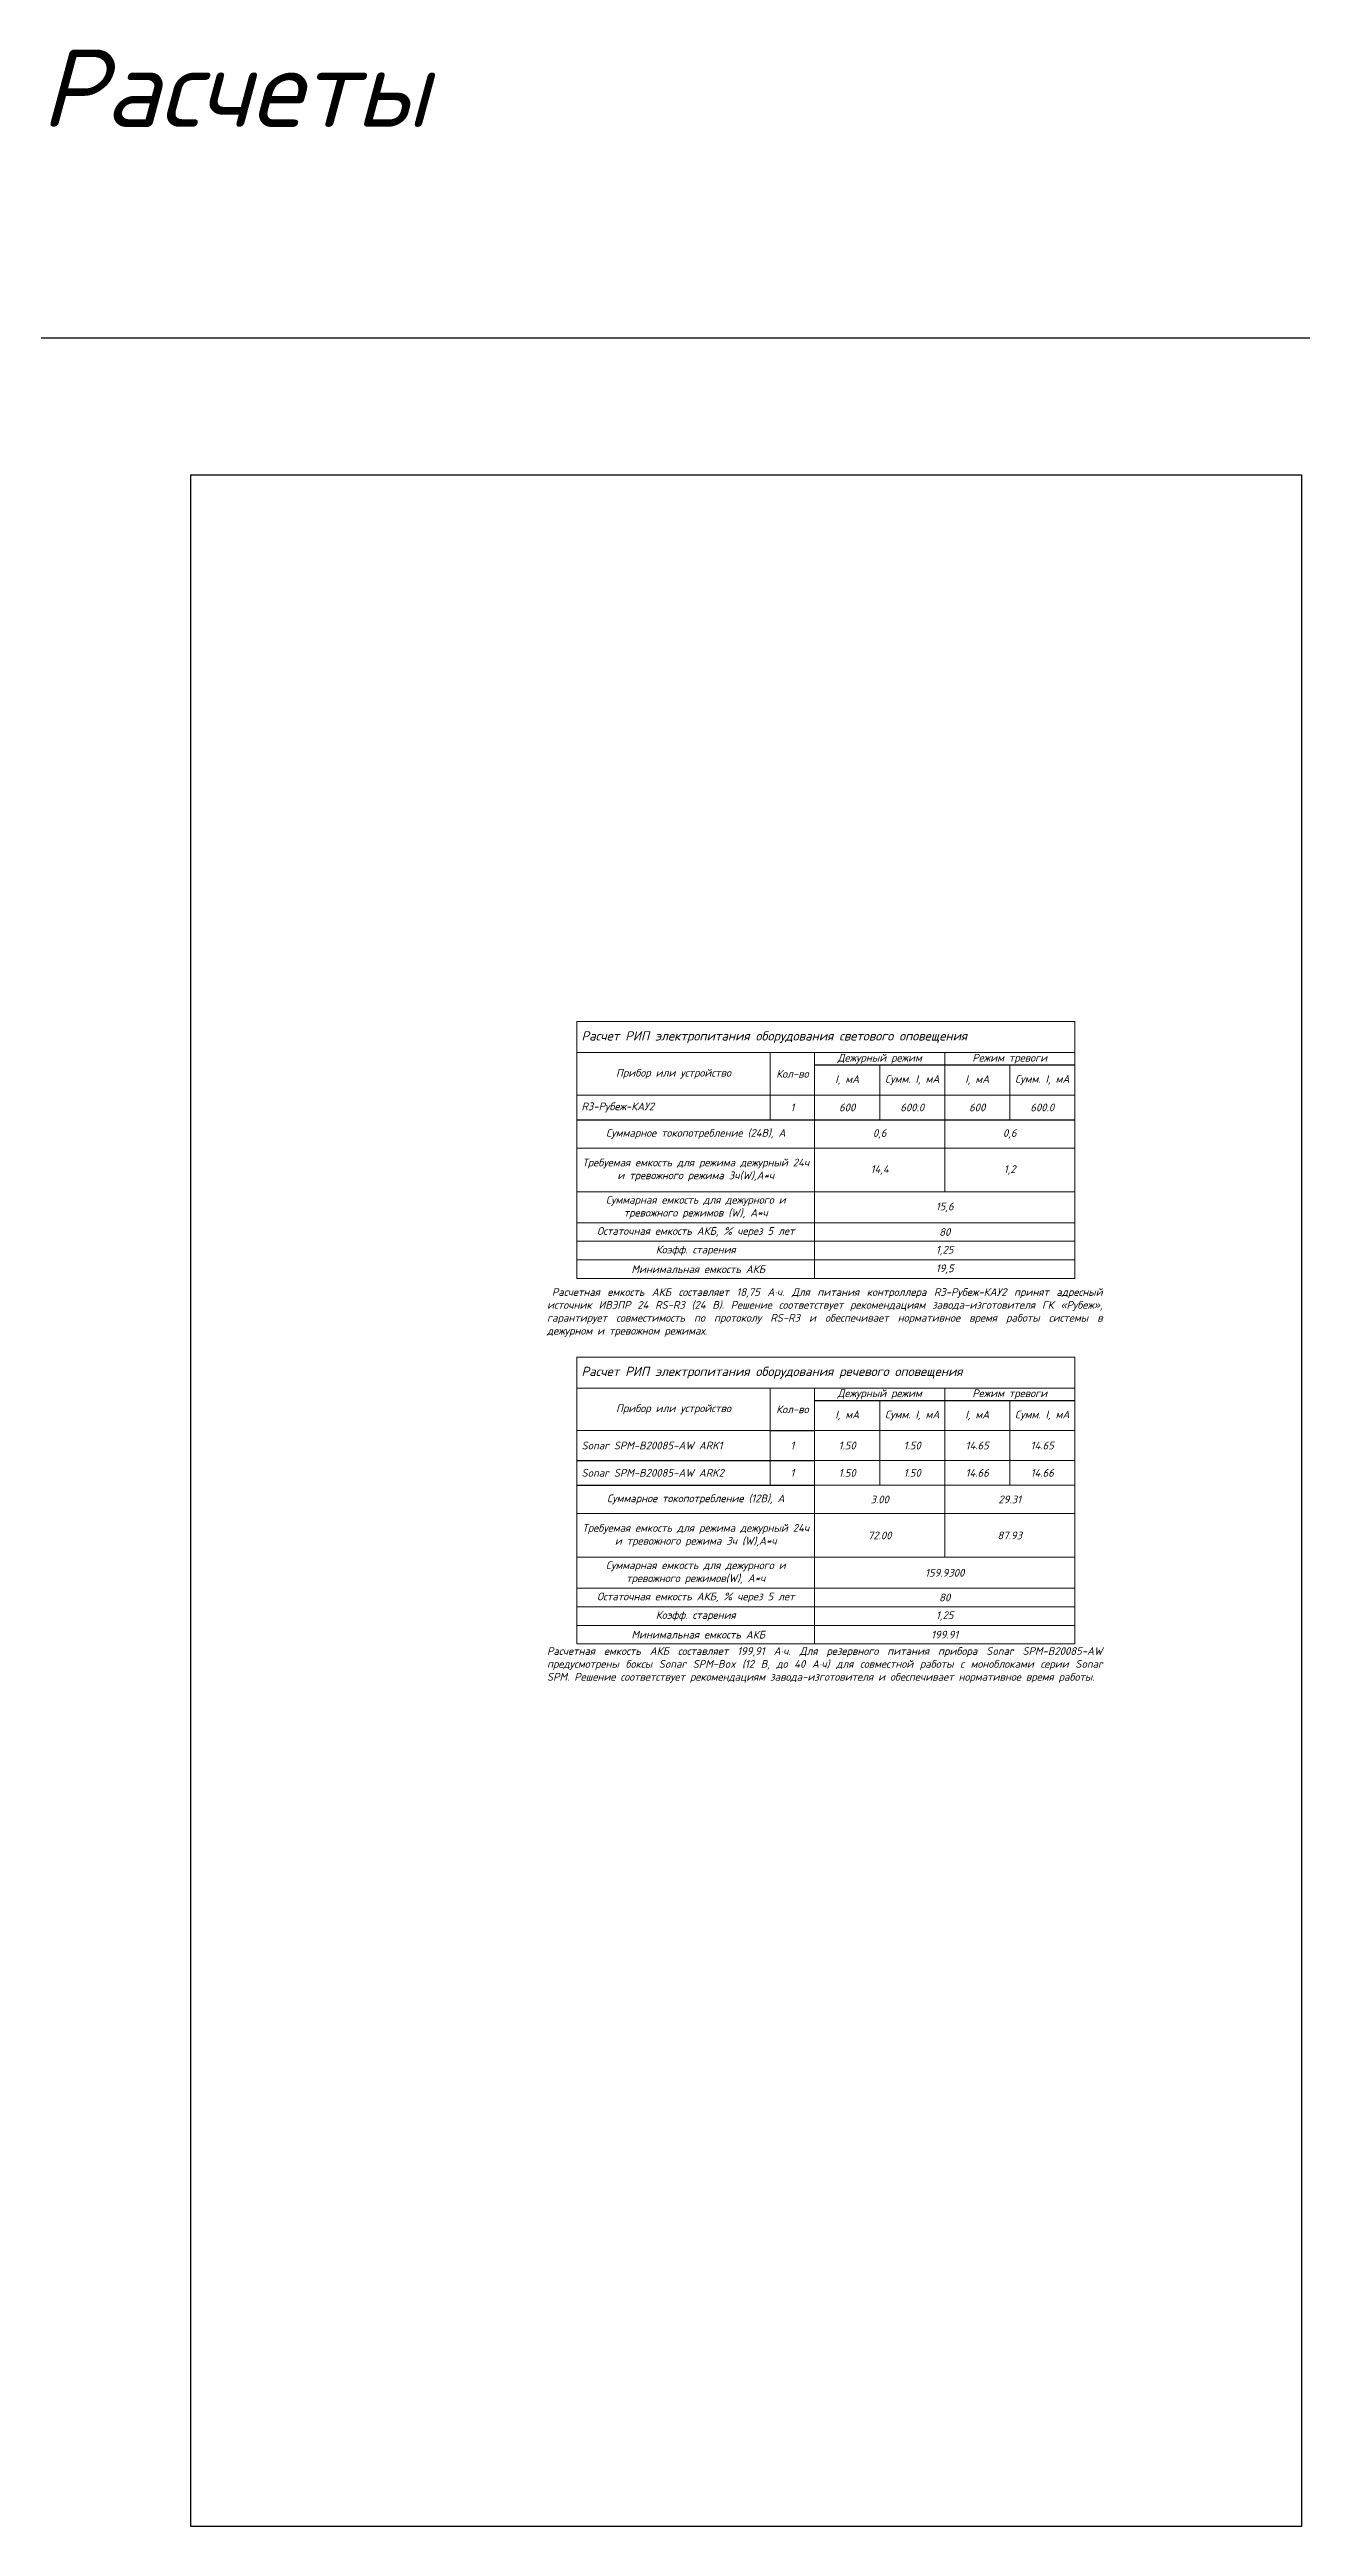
# Model space of a CAD drawing. Extents: x -152830 to 1281226, y -304852 to -2349.
# Drawn here: x 1197288 to 1237723, y -82388 to -2364 of the extents above; entities that cross this region are included whole.
import ezdxf

# ---------------------------------------------------------------- set-up
doc = ezdxf.new("R2010")
doc.units = 0
doc.header["$LTSCALE"] = 100
doc.layers.get('Defpoints').update_dxf_attribs({"color": 42})
doc.layers.add('gss_.общий', color=7, linetype='Continuous', lineweight=20)
doc.layers.add('Сети связи', color=7, linetype='Continuous')
doc.styles.add('OlympDesign', font='isocpeui.ttf', dxfattribs={"height": 250})

msp = doc.modelspace()

# ---------------------------------------------------------------- texts
at = {"insert": (1197003.059833, -2365.765768), "char_height": 2500, "attachment_point": 1, "style": 'OlympDesign'}
msp.add_mtext_dynamic_manual_height_columns('Расчеты', width=52487.11309626, gutter_width=12.5, heights=[0], dxfattribs=at)
at = {"layer": 'Сети связи', "color": 7, "char_height": 250, "attachment_point": 1, "style": 'OlympDesign'}
for s, insert in [('\\pxqj; Расчетная емкость АКБ составляет 18,75 А·ч. Для питания контроллера R3-Рубеж-КАУ2 принят адресный источник ИВЭПР 24 RS-R3 (24 В). Решение соответствует рекомендациям завода-изготовителя ГК «Рубеж», гарантирует совместимость по протоколу RS-R3 и обеспечивает нормативное время работы системы в дежурном и тревожном режимах.', (1213354.826816, -42381.442427)), ('\\pxqj;Расчетная емкость АКБ составляет 199,91 А·ч. Для резервного питания прибора Sonar SPM-B20085-AW предусмотрены боксы Sonar SPM-Box (12 В, до 40 А·ч) для совместной работы с моноблоками серии Sonar SPM. Решение соответствует рекомендациям завода-изготовителя и обеспечивает нормативное время работы.', (1213354.826816, -53979.825603))]:
    msp.add_mtext_dynamic_manual_height_columns(s, width=17892.0782718, gutter_width=0, heights=[8426.116053], dxfattribs=dict(at, insert=insert))

# ---------------------------------------------------------------- blocks, each defined once
blk = doc.blocks.new('*T307')
at = {"layer": 'Defpoints', "color": 8, "linetype": 'ByBlock', "lineweight": 0, "transparency": 16777216}
for p, q in [((0, 0), (16082, 0)), ((0, 0), (0, -1000)), ((16082, 0), (16082, -1000))]:
    blk.add_line(p, q, dxfattribs=at)
at = {"layer": 'gss_.общий', "color": 0, "linetype": 'ByBlock', "lineweight": 20, "transparency": 16777216}
for p, q in [((0, -1000), (16082, -1000)), ((0, -1000), (0, -9265)), ((6245, -1000), (6245, -4138)), ((7682, -1000), (7682, -2371)), ((9782, -1400), (9782, -2371)), ((11882, -1000), (11882, -2371)), ((13982, -1400), (13982, -2371)), ((16082, -1000), (16082, -2371)), ((0, -2371), (6245, -2371)), ((7682, -4138), (7682, -9265)), ((11882, -4138), (11882, -6466)), ((16082, -4138), (16082, -9265)), ((0, -5052), (16082, -5052)), ((0, -6466), (16082, -6466)), ((0, -7464), (16082, -7464)), ((0, -8064), (16082, -8064)), ((0, -8664), (16082, -8664)), ((0, -9265), (16082, -9265))]:
    blk.add_line(p, q, dxfattribs=at)
at = {"layer": 'gss_.общий', "color": 0, "linetype": 'ByBlock', "lineweight": -2, "transparency": 16777216}
for p, q in [((7682, -1400), (16082, -1400)), ((6245, -2371), (7682, -2371)), ((0, -3338), (7682, -3338)), ((0, -4138), (7682, -4138))]:
    blk.add_line(p, q, dxfattribs=at)
at = {"layer": 'gss_.общий', "color": 0, "linetype": 'ByBlock', "transparency": 16777216}
for p, q in [((7682, -2371), (16082, -2371)), ((7682, -2371), (7682, -4138)), ((9782, -2371), (9782, -4138)), ((11882, -2371), (11882, -4138)), ((13982, -2371), (13982, -4138)), ((16082, -2371), (16082, -4138)), ((7682, -3338), (16082, -3338)), ((7682, -4138), (16082, -4138))]:
    blk.add_line(p, q, dxfattribs=at)
at = {"layer": 'gss_.общий', "color": 0, "lineweight": 20, "transparency": 16777216, "style": 'OlympDesign'}
for s, insert, char_height, width, attachment_point in [('Расчет РИП электропитания оборудования речевого оповещения', (150, -500), 300, 15781.89, 4), ('Прибор или устройство', (3122, -1685), 250, 5944.67, 5), ('Кол-во', (6963, -1685), 250, 1137.22, 5), ('Дежурный режим', (9782, -1200), 250, 4200, 5), ('Режим тревоги', (13982, -1200), 250, 4200, 5), ('I, мА', (8732, -1885), 250, 1800, 5), ('Сумм. I, мА', (10832, -1885), 250, 1800, 5), ('I, мА', (12932, -1885), 250, 1800, 5), ('Сумм. I, мА', (15032, -1885), 250, 1800, 5), ('Sonar SPM-B20085-AW ARK1', (150, -2854), 250, 5944.67, 4), ('1', (6963, -2854), 250, 1137.22, 5), ('1.50', (8732, -2854), 250, 1800, 5), ('1.50', (10832, -2854), 250, 1800, 5), ('14.65', (12932, -2854), 250, 1800, 5), ('14.65', (15032, -2854), 250, 1800, 5), ('Sonar SPM-B20085-AW ARK2', (150, -3738), 250, 5944.67, 4), ('1', (6963, -3738), 250, 1137.22, 5), ('1.50', (8732, -3738), 250, 1800, 5), ('1.50', (10832, -3738), 250, 1800, 5), ('14.66', (12932, -3738), 250, 1800, 5), ('14.66', (15032, -3738), 250, 1800, 5), ('Суммарное токопотребление (12В), А', (3841, -4595), 250, 7381.89, 5), ('3.00', (9782, -4595), 250, 3900, 5), ('29.31', (13982, -4595), 250, 3900, 5), ('Требуемая емкость для режима дежурный 24ч и тревожного режима 3ч (W),А*ч', (3841, -5759), 250, 7381.89, 5), ('72.00', (9782, -5759), 250, 3900, 5), ('87.93', (13982, -5759), 250, 3900, 5), ('Суммарная емкость для дежурного и тревожного режимов(W), А*ч', (3841, -6965), 250, 7381.89, 5), ('159.9300', (11882, -6965), 250, 8100, 5), ('Остаточная емкость АКБ, % через 5 лет', (3841, -7764), 250, 7381.89, 5), ('80', (11882, -7764), 250, 8100, 5), ('Коэфф. старения', (3841, -8364), 250, 7381.89, 5), ('1,25', (11882, -8364), 250, 8100, 5), (' Минимальная емкость АКБ', (3841, -8965), 250, 7381.89, 5), ('199.91', (11882, -8965), 250, 8100, 5)]:
    blk.add_mtext(s, dxfattribs=dict(at, insert=insert, char_height=char_height, width=width, attachment_point=attachment_point))
blk = doc.blocks.new('*T308')
at = {"layer": 'Defpoints', "color": 8, "linetype": 'ByBlock', "lineweight": 0, "transparency": 16777216}
for p, q in [((0, 0), (16082, 0)), ((0, 0), (0, -1000)), ((16082, 0), (16082, -1000))]:
    blk.add_line(p, q, dxfattribs=at)
at = {"layer": 'gss_.общий', "color": 0, "linetype": 'ByBlock', "lineweight": 20, "transparency": 16777216}
for p, q in [((0, -1000), (16082, -1000)), ((0, -1000), (0, -8298)), ((6245, -1000), (6245, -3171)), ((7682, -1000), (7682, -8298)), ((9782, -1400), (9782, -3171)), ((11882, -1000), (11882, -5500)), ((13982, -1400), (13982, -3171)), ((16082, -1000), (16082, -8298)), ((0, -2371), (16082, -2371)), ((0, -4085), (16082, -4085)), ((0, -5500), (16082, -5500)), ((0, -6497), (16082, -6497)), ((0, -7097), (16082, -7097)), ((0, -7698), (16082, -7698)), ((0, -8298), (16082, -8298))]:
    blk.add_line(p, q, dxfattribs=at)
at = {"layer": 'gss_.общий', "color": 0, "linetype": 'ByBlock', "lineweight": -2, "transparency": 16777216}
for p, q in [((7682, -1400), (16082, -1400)), ((0, -3171), (16082, -3171))]:
    blk.add_line(p, q, dxfattribs=at)
at = {"layer": 'gss_.общий', "color": 0, "lineweight": 20, "transparency": 16777216, "style": 'OlympDesign'}
for s, insert, char_height, width, attachment_point in [('Расчет РИП электропитания оборудования светового оповещения', (150, -500), 300, 15781.89, 4), ('Прибор или устройство', (3122, -1685), 250, 5944.67, 5), ('Кол-во', (6963, -1685), 250, 1137.22, 5), ('Дежурный режим', (9782, -1200), 250, 4200, 5), ('Режим тревоги', (13982, -1200), 250, 4200, 5), ('I, мА', (8732, -1885), 250, 1800, 5), ('Сумм. I, мА', (10832, -1885), 250, 1800, 5), ('I, мА', (12932, -1885), 250, 1800, 5), ('Сумм. I, мА', (15032, -1885), 250, 1800, 5), ('R3-Рубеж-КАУ2', (150, -2771), 250, 5944.67, 4), ('1', (6963, -2771), 250, 1137.22, 5), ('600', (8732, -2771), 250, 1800, 5), ('600.0', (10832, -2771), 250, 1800, 5), ('600', (12932, -2771), 250, 1800, 5), ('600.0', (15032, -2771), 250, 1800, 5), ('Суммарное токопотребление (24В), А', (3841, -3628), 250, 7381.89, 5), ('0,6', (9782, -3628), 250, 3900, 5), ('0,6', (13982, -3628), 250, 3900, 5), ('Требуемая емкость для режима дежурный 24ч и тревожного режима 3ч(W),А*ч', (3841, -4792), 250, 7381.89, 5), ('14,4', (9782, -4792), 250, 3900, 5), ('1,2', (13982, -4792), 250, 3900, 5), ('Суммарная емкость для дежурного и тревожного режимов (W), А*ч', (3841, -5998), 250, 7381.89, 5), ('15,6', (11882, -5998), 250, 8100, 5), ('Остаточная емкость АКБ, % через 5 лет', (3841, -6797), 250, 7381.89, 5), ('80', (11882, -6797), 250, 8100, 5), (' Минимальная емкость АКБ', (3841, -7998), 250, 7381.89, 5), ('Коэфф. старения', (3841, -7397), 250, 7381.89, 5), ('19,5', (11882, -7998), 250, 8100, 5), ('1,25', (11882, -7397), 250, 8100, 5)]:
    blk.add_mtext(s, dxfattribs=dict(at, insert=insert, char_height=char_height, width=width, attachment_point=attachment_point))

# ---------------------------------------------------------------- linework, layer by layer
msp.add_lwpolyline([(1201856.013354, -16109.601076), (1237722.702657, -16109.601076), (1237722.702657, -82387.544721), (1201856.013354, -82387.544721)], close=True)
at = {"layer": 'Defpoints'}
msp.add_ray((0, -11682.243475), (1, 0), dxfattribs=at)
msp.add_ray((0, -11682.243475), (1, 0), dxfattribs=at)

# ---------------------------------------------------------------- block references
for name, p in [('*T308', (1214318.145992, -33770.992418)), ('*T307', (1214318.145992, -44610.769977))]:
    msp.add_blockref(name, p)

msp.set_redraw_order([(e.dxf.handle, doc.entitydb.next_handle()) for e in msp.query("TEXT MTEXT ATTDEF DIMENSION ARC_DIMENSION")])  # texts and dimensions are drawn at this point

doc.saveas('drawing.dxf')
